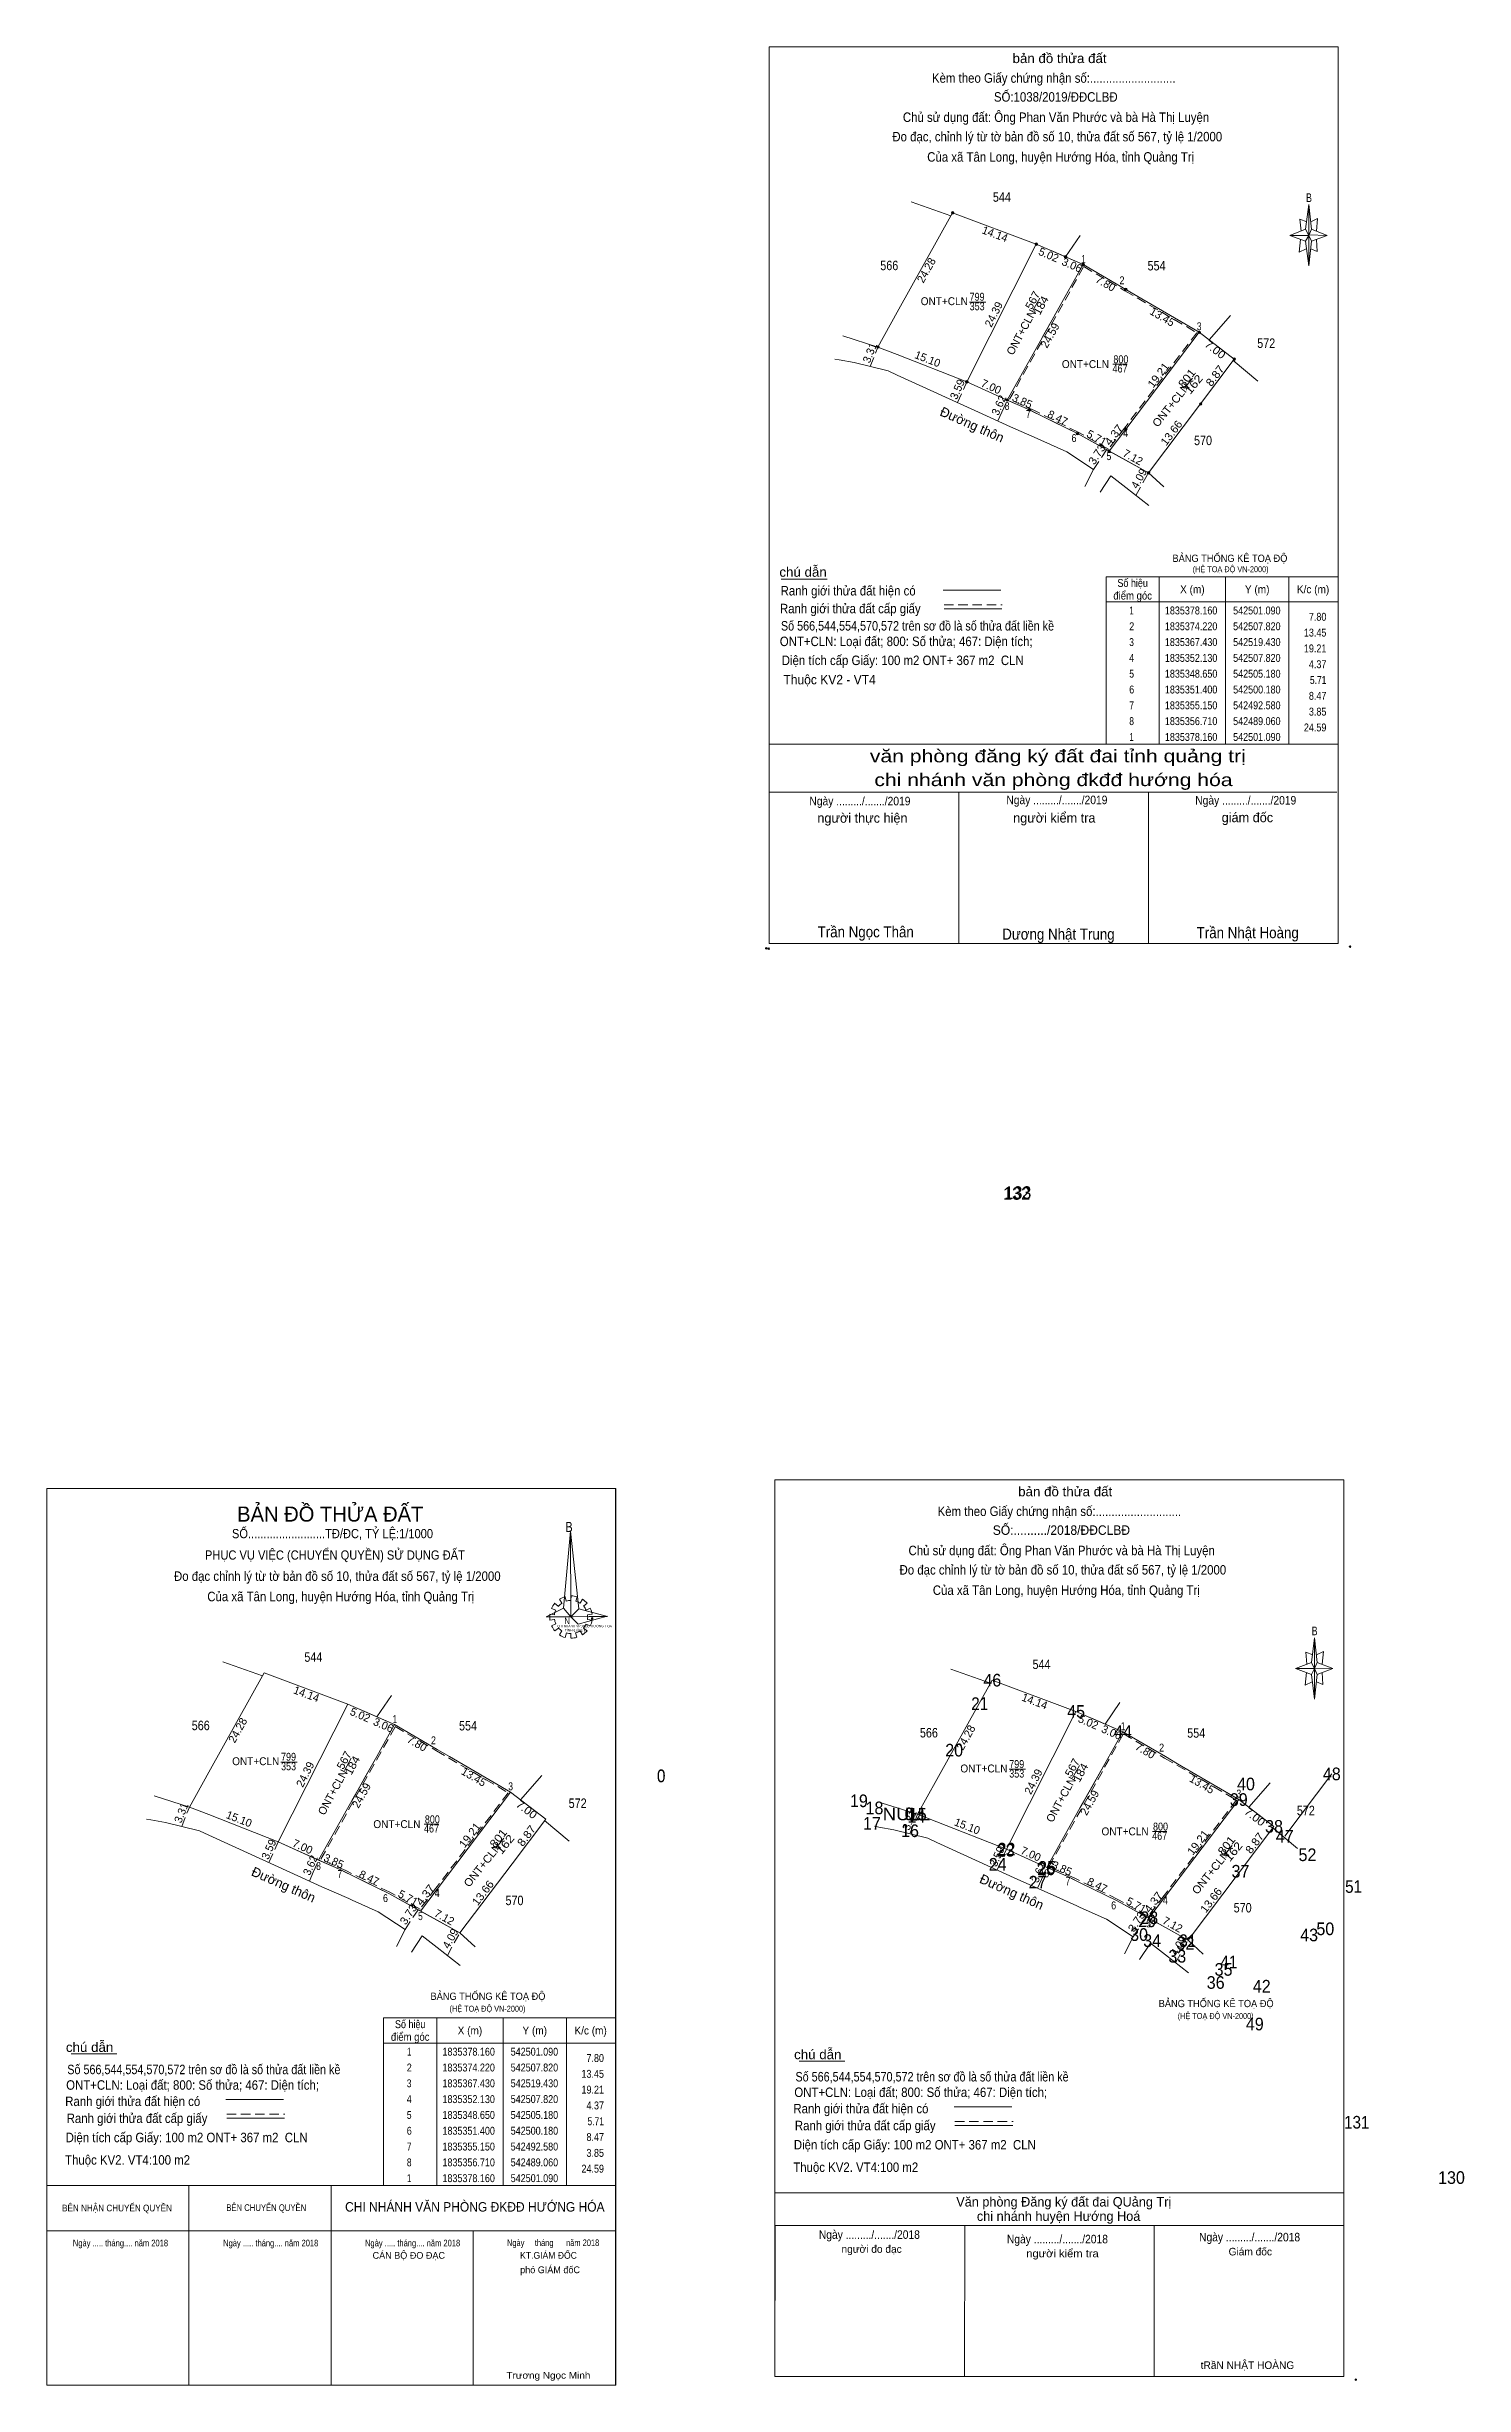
# Model space of a CAD drawing. Header units: metres. Extents: x 542331 to 542555, y 1835275 to 1835645.
import ezdxf
from ezdxf.enums import TextEntityAlignment as Align

# ---------------------------------------------------------------- set-up
doc = ezdxf.new("R2010")
doc.units = ezdxf.units.M
doc.header["$LTSCALE"] = 0.5
doc.header["$PDMODE"] = 32
doc.header["$PDSIZE"] = 0.25
doc.linetypes.add('MEDIUM_DASHED', pattern=[4.5, 3, -1.5])
for name, color, linetype, lineweight in [('1', 7, 'Continuous', 13), ('12', 7, 'Continuous', 13), ('17', 7, 'Continuous', 13), ('2', 7, 'Continuous', 13), ('22', 7, 'Continuous', 13), ('5', 7, 'Continuous', 13), ('6', 7, 'Continuous', 13)]:
    doc.layers.add(name, color=color, linetype=linetype, lineweight=lineweight)

msp = doc.modelspace()

# ---------------------------------------------------------------- texts
at = {"layer": '1'}
for s, height, width, p in [('BẢNG THỐNG KÊ TOẠ ĐỘ ', 1.15, 0.95, (542508.94, 1835563.15)), ('(HỆ TOẠ ĐỘ VN-2000)', 0.93, 0.9, (542512.14, 1835561.53)), ('B', 1.585, 0.8, (542412.91, 1835409.75)), ('CHI NHÁNH VPĐKĐĐ-HƯỚNG HÓA', 0.3749, 0.95, (542411.59, 1835394.68)), ('TỈNH quảng trị', 0.375, 1.05, (542412.8, 1835394.04)), ('N', 0.9904, 0.9, (542412.75, 1835395.18)), ('BẢNG THỐNG KÊ TOẠ ĐỘ ', 1.15, 0.95, (542391.56, 1835335.75)), ('(HỆ TOẠ ĐỘ VN-2000)', 0.93, 0.9, (542394.57, 1835333.89)), ('BẢNG THỐNG KÊ TOẠ ĐỘ ', 1.15, 0.95, (542506.76, 1835334.6)), ('(HỆ TOẠ ĐỘ VN-2000)', 0.93, 0.9, (542509.77, 1835332.74))]:
    msp.add_text(s, height=height, dxfattribs=dict(at, width=width)).set_placement(p)
msp.add_text('BẢN ĐỒ THỬA ĐẤT', height=2.383, dxfattribs=at).set_placement((542375.7, 1835411.39), align=Align.CENTER)
at = {"layer": '1', "width": 0.9}
for s, p in [('SỐ.........................TĐ/ĐC, TỶ LỆ:1/1000', (542376.055, 1835408.76)), ('PHỤC VỤ VIỆC (CHUYỂN QUYỀN) SỬ DỤNG ĐẤT', (542376.435, 1835405.37))]:
    msp.add_text(s, height=1.459, dxfattribs=at).set_placement(p, align=Align.CENTER)
at = {"layer": '1'}
for s, height, width, p in [('BÊN NHẬN CHUYỂN QUYỀN', 1.07, 0.9, (542350.66, 1835302.3)), ('BÊN CHUYỂN QUYỀN', 1.07, 0.85, (542371.89, 1835302.36)), ('CHI NHÁNH VĂN PHÒNG ĐKĐĐ HƯỚNG HÓA', 1.496, 0.95, (542419.1, 1835302.27)), ('Ngày ..... tháng.... năm 2018', 1.05, 0.85, (542350.04, 1835296.77)), ('Ngày ..... tháng.... năm 2018', 1.05, 0.85, (542373.81, 1835296.77)), ('Ngày ..... tháng.... năm 2018', 1.05, 0.85, (542396.26, 1835296.77)), ('Ngày     tháng      năm 2018', 1.041, 0.85, (542418.26, 1835296.82)), ('KT.GIÁM ĐỐC', 1.07, 0.95, (542414.72, 1835294.81)), ('Trương Ngọc Minh', 1.07, 1.1, (542416.85, 1835275.84))]:
    msp.add_text(s, height=height, dxfattribs=dict(at, width=width)).set_placement(p, align=Align.RIGHT)
for s, p in [('CÁN BỘ ĐO ĐẠC', (542393.85, 1835294.81)), ('phó GIÁM đốC', (542415.21, 1835292.53))]:
    msp.add_text(s, height=1.07, dxfattribs=at).set_placement(p, align=Align.RIGHT)
at = {"layer": '12'}
for s, width, p in [('132', 0.95, (542484.285, 1835462.28)), ('133', 0.95, (542484.48, 1835462.41)), ('133', 0.95, (542484.49, 1835462.42)), ('46', 0.95, (542480.435, 1835385.31)), ('21', 0.9, (542478.445, 1835381.6)), ('45', 0.95, (542493.695, 1835380.36)), ('44', 0.95, (542501.105, 1835377.16)), ('20', 0.95, (542474.4, 1835374.24)), ('0', 0.9, (542428.05, 1835370.16)), ('0', 0.9, (542428.06, 1835370.19)), ('0', 0.9, (542428.06, 1835370.19)), ('40', 0.95, (542520.57, 1835368.89)), ('48', 0.95, (542534.145, 1835370.49)), ('19', 0.95, (542459.335, 1835366.23)), ('18', 0.95, (542461.795, 1835365.11)), ('39', 0.95, (542519.425, 1835366.43)), ('17', 0.95, (542461.39, 1835362.66)), ('NULL ', 1.1, (542467.26, 1835364.16)), ('16', 0.95, (542467.415, 1835361.5)), ('0', 0.9, (542467.25, 1835364.16)), ('0', 0.9, (542467.26, 1835364.16)), ('0', 0.9, (542467.26, 1835364.16)), ('0', 0.9, (542467.27, 1835364.16)), ('14', 0.95, (542468.435, 1835363.76)), ('15', 0.95, (542468.645, 1835364.1)), ('38', 0.95, (542525.005, 1835362.19)), ('23', 0.95, (542482.55, 1835358.41)), ('22', 0.95, (542482.675, 1835358.59)), ('47', 0.95, (542526.7, 1835360.63)), ('52', 0.95, (542530.295, 1835357.7)), ('24', 0.95, (542481.285, 1835356.19)), ('26', 0.95, (542488.965, 1835355.48)), ('25', 0.95, (542489.085, 1835355.7)), ('37', 0.95, (542519.7, 1835355.09)), ('27', 0.95, (542487.6, 1835353.37)), ('51', 0.9, (542537.595, 1835352.68)), ('29', 0.95, (542504.945, 1835347.25)), ('28', 0.95, (542505.265, 1835347.74)), ('30', 0.95, (542503.66, 1835345.08)), ('34', 0.95, (542505.725, 1835344.12)), ('34', 0.95, (542505.735, 1835344.12)), ('34', 0.95, (542505.735, 1835344.12)), ('32', 0.95, (542510.985, 1835343.7)), ('31', 0.9, (542511.355, 1835344.12)), ('43', 0.95, (542530.56, 1835345.02)), ('50', 0.95, (542533.12, 1835345.99)), ('33', 0.95, (542509.7, 1835341.65)), ('35', 0.95, (542517.025, 1835339.57)), ('41', 0.9, (542517.855, 1835340.74)), ('36', 0.95, (542515.775, 1835337.5)), ('42', 0.95, (542523.065, 1835336.91)), ('49', 0.95, (542521.965, 1835330.93)), ('131', 0.9, (542538.095, 1835315.4)), ('130', 0.95, (542553.08, 1835306.65))]:
    msp.add_text(s, height=2, dxfattribs=dict(at, width=width)).set_placement(p, align=Align.CENTER)
at = {"layer": '2'}
for s, height, width, p in [('544', 1.5, 0.85, (542481.955, 1835620.11)), ('566', 1.5, 0.85, (542464.14, 1835609.29)), ('554', 1.5, 0.85, (542506.425, 1835609.25)), ('353', 1.25, 0.85, (542478.035, 1835602.95)), ('799', 1.25, 0.85, (542478.03, 1835604.46)), ('572', 1.5, 0.85, (542523.77, 1835596.99)), ('467', 1.25, 0.85, (542500.645, 1835593.11)), ('800', 1.25, 0.85, (542500.78, 1835594.57)), ('570', 1.5, 0.85, (542513.775, 1835581.62)), ('Số hiệu', 1.25, 0.85, (542502.64, 1835559.2)), ('X (m)', 1.25, 0.95, (542512.09, 1835558.2)), ('Y (m)', 1.25, 0.95, (542522.345, 1835558.2)), ('K/c (m)', 1.25, 0.95, (542531.185, 1835558.2)), ('điểm góc', 1.25, 0.9, (542502.64, 1835557.2)), (' 1', 1.25, 0.75, (542502.29, 1835554.85)), ('1835378.160', 1.25, 0.85, (542511.89, 1835554.85)), ('542501.090', 1.25, 0.85, (542522.29, 1835554.85)), (' 2', 1.25, 0.85, (542502.295, 1835552.35)), ('1835374.220', 1.25, 0.85, (542511.89, 1835552.35)), ('542507.820', 1.25, 0.85, (542522.29, 1835552.35)), (' 4', 1.25, 0.85, (542502.29, 1835547.35)), (' 3', 1.25, 0.8, (542502.285, 1835549.85)), ('1835367.430', 1.25, 0.85, (542511.89, 1835549.85)), ('1835352.130', 1.25, 0.85, (542511.89, 1835547.35)), ('542519.430', 1.25, 0.85, (542522.29, 1835549.85)), ('542507.820', 1.25, 0.85, (542522.29, 1835547.35)), (' 5', 1.25, 0.8, (542502.295, 1835544.85)), ('1835348.650', 1.25, 0.85, (542511.89, 1835544.85)), ('542505.180', 1.25, 0.85, (542522.29, 1835544.85)), (' 6', 1.25, 0.85, (542502.295, 1835542.35)), (' 7', 1.25, 0.8, (542502.295, 1835539.85)), ('1835351.400', 1.25, 0.85, (542511.89, 1835542.35)), ('1835355.150', 1.25, 0.85, (542511.89, 1835539.85)), ('542500.180', 1.25, 0.85, (542522.29, 1835542.35)), ('542492.580', 1.25, 0.85, (542522.29, 1835539.85)), (' 8', 1.25, 0.8, (542502.295, 1835537.35)), ('1835356.710', 1.25, 0.85, (542511.89, 1835537.35)), ('542489.060', 1.25, 0.85, (542522.29, 1835537.35)), (' 1', 1.25, 0.75, (542502.29, 1835534.85)), ('1835378.160', 1.25, 0.85, (542511.89, 1835534.85)), ('542501.090', 1.25, 0.85, (542522.29, 1835534.85)), ('544', 1.5, 0.85, (542373.025, 1835389.22)), ('544', 1.5, 0.85, (542488.225, 1835388.07)), ('566', 1.5, 0.85, (542355.21, 1835378.4)), ('554', 1.5, 0.85, (542397.495, 1835378.36)), ('566', 1.5, 0.85, (542470.41, 1835377.25)), ('554', 1.5, 0.85, (542512.695, 1835377.21)), ('799', 1.25, 0.85, (542369.1, 1835373.57)), ('353', 1.25, 0.85, (542369.105, 1835372.06)), ('353', 1.25, 0.85, (542484.305, 1835370.91)), ('799', 1.25, 0.85, (542484.3, 1835372.42)), ('572', 1.5, 0.85, (542414.84, 1835366.1)), ('467', 1.25, 0.85, (542391.715, 1835362.22)), ('800', 1.25, 0.85, (542391.85, 1835363.68)), ('800', 1.25, 0.85, (542507.05, 1835362.53)), ('572', 1.5, 0.85, (542530.04, 1835364.95)), ('467', 1.25, 0.85, (542506.915, 1835361.07)), ('570', 1.5, 0.85, (542404.845, 1835350.73)), ('570', 1.5, 0.85, (542520.045, 1835349.58)), ('điểm góc', 1.25, 0.9, (542388.35, 1835329.28)), ('Số hiệu', 1.25, 0.85, (542388.35, 1835331.28)), ('X (m)', 1.25, 0.95, (542397.8, 1835330.28)), ('Y (m)', 1.25, 0.95, (542408.055, 1835330.28)), ('K/c (m)', 1.25, 0.95, (542416.895, 1835330.28)), (' 1', 1.25, 0.75, (542388, 1835326.93)), ('1835378.160', 1.25, 0.85, (542397.6, 1835326.93)), ('542501.090', 1.25, 0.85, (542408, 1835326.93)), (' 3', 1.25, 0.8, (542387.995, 1835321.93)), (' 2', 1.25, 0.85, (542388.005, 1835324.43)), ('1835374.220', 1.25, 0.85, (542397.6, 1835324.43)), ('1835367.430', 1.25, 0.85, (542397.6, 1835321.93)), ('542507.820', 1.25, 0.85, (542408, 1835324.43)), ('542519.430', 1.25, 0.85, (542408, 1835321.93)), (' 4', 1.25, 0.85, (542388, 1835319.43)), ('1835352.130', 1.25, 0.85, (542397.6, 1835319.43)), ('542507.820', 1.25, 0.85, (542408, 1835319.43)), (' 5', 1.25, 0.8, (542388.005, 1835316.93)), (' 6', 1.25, 0.85, (542388.005, 1835314.43)), ('1835348.650', 1.25, 0.85, (542397.6, 1835316.93)), ('1835351.400', 1.25, 0.85, (542397.6, 1835314.43)), ('542505.180', 1.25, 0.85, (542408, 1835316.93)), ('542500.180', 1.25, 0.85, (542408, 1835314.43)), (' 7', 1.25, 0.8, (542388.005, 1835311.93)), ('1835355.150', 1.25, 0.85, (542397.6, 1835311.93)), ('542492.580', 1.25, 0.85, (542408, 1835311.93)), (' 8', 1.25, 0.8, (542388.005, 1835309.43)), (' 1', 1.25, 0.75, (542388, 1835306.93)), ('1835356.710', 1.25, 0.85, (542397.6, 1835309.43)), ('1835378.160', 1.25, 0.85, (542397.6, 1835306.93)), ('542489.060', 1.25, 0.85, (542408, 1835309.43)), ('542501.090', 1.25, 0.85, (542408, 1835306.93))]:
    msp.add_text(s, height=height, dxfattribs=dict(at, width=width)).set_placement(p, align=Align.CENTER)
for s, height, rotation, p in [('14.14', 1.25, 339.501, (542480.6461, 1835614.4236)), ('24.28', 1.25, 60.89, (542470.549, 1835608.976)), ('5.02', 1.25, 336.652, (542489.1123, 1835611.1386)), ('3.06', 1.25, 336.703, (542492.7928, 1835609.53)), ('7.80', 1.25, 329.654, (542498.0492, 1835606.6547)), ('24.39', 1.25, 63.214, (542481.2258, 1835602.0233)), ('24.59', 1.25, 60.715, (542490.114, 1835598.6693)), ('13.45', 1.25, 329.679, (542507.0195, 1835601.3625)), ('3.31', 1.25, 68.552, (542461.6381, 1835596.0015)), ('15.10', 1.25, 338.6, (542469.977, 1835594.6688)), ('3.59', 1.25, 65.649, (542475.4813, 1835590.1973)), ('7.00', 1.25, 335.705, (542480.0079, 1835590.2958)), ('3.62', 1.25, 66.198, (542482.0461, 1835587.6828)), ('3.85', 1.25, 336.098, (542484.9368, 1835588.0178)), ('Đường thôn', 1.5, 336.038, (542476.9404, 1835584.1831)), ('8.47', 1.25, 333.737, (542490.5034, 1835585.3832)), ('5.71', 1.25, 331.189, (542496.6438, 1835582.2394)), ('7.12', 1.25, 331.094, (542502.3879, 1835579.1563)), ('4.09', 1.25, 61.054, (542504.1821, 1835576.0325)), ('14.14', 1.25, 339.501, (542371.7161, 1835383.5336)), ('5.02', 1.25, 336.652, (542380.1823, 1835380.2486)), ('14.14', 1.25, 339.501, (542486.9211, 1835382.3818)), ('24.28', 1.25, 60.89, (542361.619, 1835378.086)), ('3.06', 1.25, 336.703, (542383.8628, 1835378.64)), ('24.28', 1.25, 60.89, (542476.819, 1835376.936)), ('5.02', 1.25, 336.652, (542495.3823, 1835379.0986)), ('3.06', 1.25, 336.703, (542499.0628, 1835377.49)), ('7.80', 1.25, 329.654, (542389.1192, 1835375.7647)), ('7.80', 1.25, 329.654, (542504.3192, 1835374.6147)), ('24.39', 1.25, 63.214, (542372.2958, 1835371.1333)), ('13.45', 1.25, 329.679, (542398.0895, 1835370.4725)), ('24.39', 1.25, 63.214, (542487.4958, 1835369.9833)), ('13.45', 1.25, 329.679, (542513.2945, 1835369.3196)), ('24.59', 1.25, 60.715, (542381.184, 1835367.7793)), ('24.59', 1.25, 60.715, (542496.384, 1835366.6293)), ('3.31', 1.25, 68.552, (542352.7081, 1835365.1115)), ('15.10', 1.25, 338.6, (542361.047, 1835363.7788)), ('3.31', 1.25, 68.552, (542467.9081, 1835363.9615)), ('15.10', 1.25, 338.6, (542476.247, 1835362.6288)), ('3.59', 1.25, 65.649, (542366.5513, 1835359.3073)), ('7.00', 1.25, 335.705, (542371.0779, 1835359.4058)), ('3.59', 1.25, 65.649, (542481.7513, 1835358.1573)), ('7.00', 1.25, 335.705, (542486.2779, 1835358.2558)), ('Đường thôn', 1.5, 336.038, (542368.0104, 1835353.2932)), ('3.62', 1.25, 66.198, (542373.1161, 1835356.7928)), ('3.85', 1.25, 336.098, (542376.0068, 1835357.1278)), ('8.47', 1.25, 333.737, (542381.5734, 1835354.4932)), ('3.62', 1.25, 66.198, (542488.3161, 1835355.6428)), ('3.85', 1.25, 336.098, (542491.2068, 1835355.9778)), ('5.71', 1.25, 331.189, (542387.7138, 1835351.3494)), ('Đường thôn', 1.5, 336.038, (542483.2104, 1835352.1432)), ('8.47', 1.25, 333.737, (542496.7734, 1835353.3432)), ('7.12', 1.25, 331.094, (542393.4579, 1835348.2663)), ('5.71', 1.25, 331.189, (542502.9088, 1835350.2022)), ('7.12', 1.25, 331.094, (542508.6579, 1835347.1163)), ('4.09', 1.25, 61.054, (542395.2521, 1835345.1425)), ('4.09', 1.25, 61.054, (542510.4521, 1835343.9925))]:
    msp.add_text(s, height=height, rotation=rotation, dxfattribs=at).set_placement(p, align=Align.CENTER)
for s, width, p in [(' 1', 0.75, (542495.2, 1835610.42)), (' 2', 0.85, (542501.35, 1835607.06)), ('ONT+CLN', 0.95, (542476.57, 1835603.76)), (' 3', 0.8, (542513.54, 1835599.79)), ('ONT+CLN', 0.95, (542498.9, 1835593.81)), (' 8', 0.8, (542483.15, 1835587.19)), (' 7', 0.8, (542486.51, 1835585.93)), (' 6', 0.85, (542493.76, 1835582.11)), (' 4', 0.85, (542501.94, 1835582.91)), (' 5', 0.8, (542499.26, 1835579.26)), ('13.45', 0.85, (542533.29, 1835551.35)), ('7.80', 0.85, (542533.29, 1835553.85)), ('19.21', 0.85, (542533.29, 1835548.85)), ('4.37', 0.85, (542533.29, 1835546.35)), ('5.71', 0.8, (542533.29, 1835543.85)), ('8.47', 0.85, (542533.29, 1835541.35)), ('24.59', 0.85, (542533.29, 1835536.35)), ('3.85', 0.85, (542533.29, 1835538.85)), (' 1', 0.75, (542386.27, 1835379.53)), (' 1', 0.75, (542501.47, 1835378.38)), (' 2', 0.85, (542392.42, 1835376.17)), (' 2', 0.85, (542507.62, 1835375.02)), ('ONT+CLN', 0.95, (542367.64, 1835372.87)), ('ONT+CLN', 0.95, (542482.84, 1835371.72)), (' 3', 0.8, (542404.61, 1835368.9)), (' 3', 0.8, (542519.81, 1835367.75)), ('ONT+CLN', 0.95, (542389.97, 1835362.92)), ('ONT+CLN', 0.95, (542505.17, 1835361.77)), (' 8', 0.8, (542374.22, 1835356.3)), (' 7', 0.8, (542377.58, 1835355.04)), (' 8', 0.8, (542489.42, 1835355.15)), (' 6', 0.85, (542384.83, 1835351.22)), (' 4', 0.85, (542393.01, 1835352.02)), (' 7', 0.8, (542492.78, 1835353.89)), (' 5', 0.8, (542390.33, 1835348.37)), (' 6', 0.85, (542500.03, 1835350.07)), (' 4', 0.85, (542508.21, 1835350.87)), (' 5', 0.8, (542505.53, 1835347.22)), ('7.80', 0.85, (542419, 1835325.93)), ('13.45', 0.85, (542419, 1835323.43)), ('19.21', 0.85, (542419, 1835320.93)), ('4.37', 0.85, (542419, 1835318.43)), ('5.71', 0.8, (542419, 1835315.93)), ('3.85', 0.85, (542419, 1835310.93)), ('8.47', 0.85, (542419, 1835313.43)), ('24.59', 0.85, (542419, 1835308.43))]:
    msp.add_text(s, height=1.25, dxfattribs=dict(at, width=width)).set_placement(p, align=Align.RIGHT)
for s, rotation, width, p in [('567', 61.552, 1.05, (542487.3691, 1835604.2373)), ('184', 61.552, 1.1, (542488.6826, 1835603.4223)), ('7.00', 322.671, 1.1, (542515.316, 1835596.2392)), ('19.21', 52.808, 1.05, (542507.211, 1835592.3072)), ('801', 51.178, 1.15, (542511.7045, 1835591.8232)), ('162', 51.178, 1.2, (542512.8048, 1835590.8432)), ('8.87', 53.156, 1.1, (542516.1691, 1835592.2202)), ('13.66', 52.795, 1.05, (542509.2795, 1835583.1771)), ('3.73', 56.693, 1.05, (542497.5169, 1835579.8268)), ('4.37', 52.815, 1.1, (542500.1507, 1835582.8573)), ('567', 61.552, 1.05, (542378.4391, 1835373.3473)), ('184', 61.552, 1.1, (542379.7526, 1835372.5323)), ('567', 61.552, 1.05, (542493.6391, 1835372.1973)), ('184', 61.552, 1.1, (542494.9526, 1835371.3823)), ('7.00', 322.671, 1.1, (542406.386, 1835365.3492)), ('19.21', 52.808, 1.05, (542398.281, 1835361.4172)), ('8.87', 53.156, 1.1, (542407.2391, 1835361.3302)), ('7.00', 322.671, 1.1, (542521.586, 1835364.1992)), ('801', 51.178, 1.15, (542402.7745, 1835360.9332)), ('162', 51.178, 1.2, (542403.8748, 1835359.9532)), ('19.21', 52.808, 1.05, (542513.481, 1835360.2672)), ('801', 51.178, 1.15, (542517.9745, 1835359.7832)), ('162', 51.178, 1.2, (542519.0747, 1835358.8032)), ('8.87', 53.156, 1.1, (542522.4354, 1835360.1752)), ('4.37', 52.815, 1.1, (542391.2207, 1835351.9673)), ('13.66', 52.795, 1.05, (542400.3495, 1835352.2871)), ('4.37', 52.815, 1.1, (542506.4207, 1835350.8173)), ('13.66', 52.795, 1.05, (542515.5495, 1835351.1371)), ('3.73', 56.693, 1.05, (542388.5869, 1835348.9368)), ('3.73', 56.693, 1.05, (542503.7869, 1835347.7868))]:
    msp.add_text(s, height=1.25, rotation=rotation, dxfattribs=dict(at, width=width)).set_placement(p, align=Align.CENTER)
for p in [(542487.4446, 1835602.6346), (542378.5146, 1835371.7446), (542493.7146, 1835370.5946)]:
    msp.add_text('ONT+CLN', height=1.25, rotation=61.552, dxfattribs=at).set_placement(p, align=Align.RIGHT)
at = {"layer": '2', "width": 1.05}
for p in [(542511.7738, 1835590.7765), (542402.8438, 1835359.8865), (542518.0438, 1835358.7364)]:
    msp.add_text('ONT+CLN', height=1.25, rotation=51.178, dxfattribs=at).set_placement(p, align=Align.RIGHT)
at = {"layer": '5'}
for s, height, width, p in [('bản đồ thửa đất', 1.5, 1.05, (542491.08, 1835642.04)), ('Kèm theo Giấy chứng nhận số:...........................', 1.5, 0.9, (542490.16, 1835638.93)), ('SỐ:1038/2019/ĐĐCLBĐ', 1.5, 0.9, (542490.48, 1835635.94)), ('Chủ sử dụng đất: Ông Phan Văn Phước và bà Hà Thị Luyện', 1.5, 0.9, (542490.52, 1835632.73)), ('Đo đạc, chỉnh lý từ tờ bản đồ số 10, thửa đất số 567, tỷ lệ 1/2000 ', 1.5, 0.9, (542490.965, 1835629.66)), ('Của xã Tân Long, huyện Hướng Hóa, tỉnh Quảng Trị', 1.5, 0.9, (542491.255, 1835626.45)), ('B', 1.378, 0.75, (542530.54, 1835620.06)), ('văn phòng đăng ký đất đai tỉnh quảng trị', 2, 1.25, (542490.805, 1835531.46)), ('chi nhánh văn phòng đkđđ hướng hóa', 2, 1.25, (542490.115, 1835527.7)), ('Ngày ........./......./2019', 1.35, 0.9, (542459.495, 1835524.66)), ('Ngày ........./......./2019', 1.35, 0.9, (542490.655, 1835524.84)), ('Ngày ........./......./2019', 1.35, 0.9, (542520.535, 1835524.79)), ('Trần Ngọc Thân', 1.75, 0.9, (542460.41, 1835503.78)), ('Dương Nhật Trung', 1.75, 0.9, (542490.9, 1835503.42)), ('Trần Nhật Hoàng', 1.75, 0.9, (542520.845, 1835503.65)), ('bản đồ thửa đất', 1.5, 1.05, (542491.97, 1835415.39)), ('Kèm theo Giấy chứng nhận số:...........................', 1.5, 0.9, (542491.05, 1835412.27)), ('Chủ sử dụng đất: Ông Phan Văn Phước và bà Hà Thị Luyện', 1.5, 0.9, (542491.41, 1835406.07)), ('SỐ:........../2018/ĐĐCLBĐ', 1.5, 0.95, (542491.37, 1835409.29)), ('Đo đạc chỉnh lý từ tờ bản đồ số 10, thửa đất số 567, tỷ lệ 1/2000 ', 1.5, 0.9, (542491.85, 1835403.01)), ('Đo đạc chỉnh lý từ tờ bản đồ số 10, thửa đất số 567, tỷ lệ 1/2000 ', 1.5, 0.9, (542377.07, 1835402.01)), ('Của xã Tân Long, huyện Hướng Hóa, tỉnh Quảng Trị', 1.5, 0.9, (542377.365, 1835398.79)), ('Của xã Tân Long, huyện Hướng Hóa, tỉnh Quảng Trị', 1.5, 0.9, (542492.145, 1835399.79)), ('B', 1.378, 0.75, (542531.43, 1835393.41))]:
    msp.add_text(s, height=height, dxfattribs=dict(at, width=width)).set_placement(p, align=Align.CENTER)
for s, p in [('người thực hiện', (542459.89, 1835521.91)), ('người kiểm tra', (542490.245, 1835521.93)), ('giám đốc', (542520.795, 1835521.99))]:
    msp.add_text(s, height=1.5, dxfattribs=at).set_placement(p, align=Align.CENTER)
at = {"layer": '6'}
for s, width, p in [('chú dẫn', 1.05, (542446.75, 1835560.81)), ('Ranh giới thửa đất hiện có ', 0.9, (542446.95, 1835557.85)), ('Ranh giới thửa đất cấp giấy', 0.9, (542446.84, 1835555.03)), ('Số 566,544,554,570,572 trên sơ đồ là số thửa đất liền kề', 0.85, (542447, 1835552.3)), ('ONT+CLN: Loại đất; 800: Số thửa; 467: Diện tích;', 0.9, (542446.82, 1835549.84)), ('Diện tích cấp Giấy: 100 m2 ONT+ 367 m2  CLN', 0.9, (542447.13, 1835546.84)), ('Thuộc KV2 - VT4', 0.95, (542447.39, 1835543.79)), ('chú dẫn', 1.05, (542333.88, 1835327.52)), ('chú dẫn', 1.05, (542449.08, 1835326.37)), ('ONT+CLN: Loại đất; 800: Số thửa; 467: Diện tích;', 0.9, (542333.92, 1835321.54)), ('Số 566,544,554,570,572 trên sơ đồ là số thửa đất liền kề', 0.85, (542334.1, 1835324)), ('Số 566,544,554,570,572 trên sơ đồ là số thửa đất liền kề', 0.85, (542449.3, 1835322.85)), ('Ranh giới thửa đất hiện có ', 0.9, (542333.77, 1835318.96)), ('Ranh giới thửa đất hiện có ', 0.9, (542448.97, 1835317.81)), ('ONT+CLN: Loại đất; 800: Số thửa; 467: Diện tích;', 0.9, (542449.12, 1835320.39)), ('Ranh giới thửa đất cấp giấy', 0.9, (542334, 1835316.28)), ('Ranh giới thửa đất cấp giấy', 0.9, (542449.2, 1835315.13)), ('Diện tích cấp Giấy: 100 m2 ONT+ 367 m2  CLN', 0.9, (542333.84, 1835313.24)), ('Diện tích cấp Giấy: 100 m2 ONT+ 367 m2  CLN', 0.9, (542449.04, 1835312.09)), ('Thuộc KV2. VT4:100 m2', 0.9, (542333.75, 1835309.69)), ('Thuộc KV2. VT4:100 m2', 0.9, (542448.95, 1835308.54))]:
    msp.add_text(s, height=1.5, dxfattribs=dict(at, width=width)).set_placement(p)
for s, height, p in [(' Văn phòng Đăng ký đất đai QUảng Trị', 1.5, (542491.46, 1835303.07)), ('chi nhánh huyện Hướng Hoá', 1.5, (542490.925, 1835300.8)), ('người đo đạc', 1.2, (542461.345, 1835295.75)), ('Giám đốc', 1.2, (542521.255, 1835295.34)), ('tRầN NHẬT HOÀNG', 1.2, (542520.805, 1835277.38))]:
    msp.add_text(s, height=height, dxfattribs=at).set_placement(p, align=Align.CENTER)
for s, height, width, p in [('Ngày ........./......./2018', 1.35, 0.9, (542460.99, 1835297.96)), ('Ngày ........./......./2018', 1.35, 0.9, (542490.74, 1835297.25)), ('Ngày ........./......./2018', 1.35, 0.9, (542521.14, 1835297.56)), ('người kiểm tra', 1.2, 1.1, (542491.54, 1835295.05))]:
    msp.add_text(s, height=height, dxfattribs=dict(at, width=width)).set_placement(p, align=Align.CENTER)

# ---------------------------------------------------------------- hatches: boundary and pattern name
at = {"layer": '22'}
for points in [[(542474.36, 1835618.35, 1), (542473.96, 1835618.35, 1)], [(542487.6, 1835613.4, 1), (542487.2, 1835613.4, 1)], [(542492.21, 1835611.41, 1), (542491.81, 1835611.41, 1)], [(542495.02, 1835610.2, 1), (542494.62, 1835610.2, 1)], [(542501.75, 1835606.26, 1), (542501.35, 1835606.26, 1)], [(542462.55, 1835597.14, 1), (542462.15, 1835597.14, 1)], [(542513.36, 1835599.47, 1), (542512.96, 1835599.47, 1)], [(542518.92, 1835595.23, 1), (542518.52, 1835595.23, 1)], [(542476.61, 1835591.63, 1), (542476.21, 1835591.63, 1)], [(542482.99, 1835588.75, 1), (542482.59, 1835588.75, 1)], [(542486.51, 1835587.19, 1), (542486.11, 1835587.19, 1)], [(542513.6, 1835588.13, 1), (542513.2, 1835588.13, 1)], [(542494.11, 1835583.44, 1), (542493.71, 1835583.44, 1)], [(542501.75, 1835584.17, 1), (542501.35, 1835584.17, 1)], [(542499.11, 1835580.69, 1), (542498.71, 1835580.69, 1)], [(542505.34, 1835577.25, 1), (542504.94, 1835577.25, 1)]]:
    msp.add_hatch(color=256, dxfattribs=at).paths.add_polyline_path(points)

# ---------------------------------------------------------------- linework, layer by layer
at = {"layer": '1'}
for p, q in [((542410.44, 1835396.76), (542411.16, 1835396.64)), ((542411.38, 1835397.37), (542410.72, 1835397.65)), ((542411.2, 1835398.47), (542411.75, 1835397.99)), ((542412.36, 1835398.51), (542411.97, 1835399.1)), ((542412.86, 1835399.51), (542413.03, 1835398.81)), ((542413.78, 1835398.92), (542413.8, 1835399.65)), ((542414.74, 1835399.51), (542414.56, 1835398.78)), ((542415.22, 1835398.51), (542415.61, 1835399.1)), ((542416.33, 1835398.47), (542415.78, 1835398.01)), ((542416.18, 1835397.4), (542416.83, 1835397.71)), ((542417.14, 1835396.76), (542416.39, 1835396.64)), ((542411.16, 1835395.92), (542410.44, 1835395.8)), ((542410.72, 1835394.91), (542411.38, 1835395.23)), ((542411.81, 1835394.55), (542411.25, 1835394.09)), ((542411.97, 1835393.48), (542412.34, 1835394.12)), ((542413.08, 1835393.78), (542412.86, 1835393.07)), ((542413.43, 1835396.33), (542414.13, 1835396.33)), ((542413.78, 1835392.96), (542413.78, 1835393.66)), ((542414.5, 1835393.78), (542414.71, 1835393.09)), ((542415.61, 1835393.48), (542415.22, 1835394.09)), ((542415.74, 1835394.55), (542416.33, 1835394.12)), ((542416.85, 1835394.89), (542416.13, 1835395.16)), ((542416.39, 1835395.92), (542417.14, 1835395.8)), ((542330.85, 1835306.4), (542420.85, 1835306.4)), ((542353.35, 1835306.4), (542353.35, 1835274.81)), ((542375.85, 1835306.4), (542375.85, 1835274.81)), ((542330.85, 1835299.23), (542420.85, 1835299.23)), ((542398.33, 1835299.23), (542398.33, 1835274.81))]:
    msp.add_line(p, q, dxfattribs=at)
for points in [[(542330.85, 1835274.81), (542330.85, 1835416.6), (542420.85, 1835416.6), (542420.85, 1835274.81)], [(542330.85, 1835274.81), (542330.85, 1835416.6), (542420.85, 1835416.6), (542420.85, 1835274.81)], [(542413.73, 1835409.85), (542413.78, 1835396.35), (542412.6, 1835397.69)], [(542413.73, 1835409.85), (542413.78, 1835396.35), (542415.02, 1835397.6)], [(542409.85, 1835396.35), (542412.6, 1835397.69), (542413.78, 1835396.35)], [(542419.54, 1835396.39), (542413.78, 1835396.35), (542415.02, 1835397.6)], [(542419.49, 1835396.42), (542414.91, 1835395.19), (542413.78, 1835396.35)]]:
    msp.add_lwpolyline(points, close=True, dxfattribs=at)
for centre, major_axis, start_param, end_param in [((542413.7872, 1835396.3011), (3.3649, 0), 3.00667928, 3.29139349), ((542413.7872, 1835396.3011), (3.3649, 0), 2.43958176, 2.72400246), ((542413.7872, 1835396.3011), (2.6372, 0), 2.72368549, 3.01515824), ((542413.7872, 1835396.3011), (2.6372, 0), 2.13373541, 2.44496261), ((542413.7872, 1835396.3011), (3.3649, 0), 1.84955988, 2.13900916), ((542413.7872, 1835396.3011), (2.6372, 0), 1.56985589, 1.85611068), ((542413.7872, 1835396.3011), (3.3649, 0), 1.27924208, 1.56332225), ((542413.7872, 1835396.3011), (2.6372, 0), 1.00270906, 1.2755622), ((542413.7872, 1835396.3011), (3.3649, 0), 0.71056237, 0.99687234), ((542413.7872, 1835396.3011), (2.6372, 0), 0.42678376, 0.70646463), ((542413.7872, 1835396.3011), (2.6372, 0), 6.13558388, 6.41618463), ((542413.7872, 1835396.3011), (3.3649, 0), 0.1390515, 0.43393316), ((542413.7872, 1835396.3011), (3.3649, 0), 3.56988637, 3.85691866), ((542413.7872, 1835396.3011), (2.6372, 0), 3.28229955, 3.56105054), ((542413.7872, 1835396.3011), (2.6372, 0), 3.86077574, 4.13258255), ((542413.768, 1835396.2811), (3.3649, 0), 4.1470906, 4.43659307), ((542413.7872, 1835396.3011), (2.6372, 0), 4.43854677, 4.71314001), ((542413.7872, 1835396.3011), (3.3649, 0), 4.71301008, 4.99761054), ((542413.7872, 1835396.3011), (2.6372, 0), 4.99087134, 5.28933161), ((542413.7872, 1835396.3011), (3.3649, 0), 5.28561416, 5.56798705), ((542413.7872, 1835396.3011), (2.6372, 0), 5.56137327, 5.83951437), ((542413.7872, 1835396.3011), (3.3649, 0), 5.85230288, 6.13839648)]:
    msp.add_ellipse(centre, major_axis=major_axis, ratio=0.995001, start_param=start_param, end_param=end_param, dxfattribs=at)
msp.add_point((542417.14, 1835396.07), dxfattribs=at)
at = {"layer": '12'}
msp.add_line((542526.7, 1835361.63), (542534.14, 1835371.49), dxfattribs=at)
at = {"layer": '17'}
for p, q in [((542447.06, 1835560.4), (542454.3, 1835560.4)), ((542334.69, 1835327.22), (542341.93, 1835327.22)), ((542449.89, 1835326.07), (542457.13, 1835326.07)), ((542446.05, 1835276.19), (542446.07, 1835300.1)), ((542476.05, 1835276.16), (542476.07, 1835300.08)), ((542506.05, 1835276.14), (542506.07, 1835300.05))]:
    msp.add_line(p, q, dxfattribs=at)
at = {"layer": '2'}
for p, q in [((542467.62, 1835620.11), (542473.9, 1835617.88)), ((542474.16, 1835618.35), (542487.4, 1835613.4)), ((542487.4, 1835613.4), (542476.41, 1835591.63)), ((542487.4, 1835613.4), (542488.6, 1835612.88)), ((542488.6, 1835612.88), (542490.12, 1835612.23)), ((542490.12, 1835612.23), (542494.82, 1835610.2)), ((542492.01, 1835611.41), (542494.34, 1835614.8)), ((542491.98, 1835605.14), (542494.82, 1835610.2)), ((542494.82, 1835610.2), (542501.55, 1835606.26)), ((542476.82, 1835604.25), (542479.42, 1835604.25)), ((542486.87, 1835602.89), (542487.94, 1835604.87)), ((542488.09, 1835598.2), (542491.98, 1835605.14)), ((542490.12, 1835601.82), (542491.98, 1835605.14)), ((542488.6, 1835599.11), (542490.12, 1835601.82)), ((542514.75, 1835598.26), (542518.1, 1835602.11)), ((542456.77, 1835598.89), (542462.35, 1835597.14)), ((542465.41, 1835595.94), (542462.35, 1835597.14)), ((542456.23, 1835595.12), (542455.55, 1835595.24)), ((542458.59, 1835594.69), (542456.23, 1835595.12)), ((542463.97, 1835593.35), (542458.59, 1835594.69)), ((542465.41, 1835592.69), (542463.97, 1835593.35)), ((542476.41, 1835591.63), (542465.41, 1835595.94)), ((542478.23, 1835586.85), (542465.41, 1835592.69)), ((542499.51, 1835594.43), (542501.55, 1835594.43)), ((542501.55, 1835594.43), (542501.79, 1835594.43)), ((542518.55, 1835595.01), (542522.43, 1835591.72)), ((542482.22, 1835589), (542476.41, 1835591.63)), ((542482.22, 1835589), (542486.31, 1835587.19)), ((542510.84, 1835590.61), (542512.11, 1835592.19)), ((542483.3, 1835584.54), (542478.23, 1835586.85)), ((542486.31, 1835587.19), (542487, 1835586.85)), ((542490.12, 1835585.31), (542493.91, 1835583.44)), ((542487.55, 1835582.65), (542483.3, 1835584.54)), ((542488.09, 1835582.41), (542487.55, 1835582.65)), ((542492.21, 1835580.58), (542488.09, 1835582.41)), ((542493.91, 1835583.44), (542501.55, 1835579.23)), ((542501.55, 1835579.23), (542505.14, 1835577.25)), ((542501.55, 1835574.93), (542505.2, 1835572.08)), ((542505.14, 1835577.25), (542507.55, 1835575.01)), ((542506.84, 1835560.82), (542506.84, 1835534.32)), ((542517.34, 1835560.82), (542517.34, 1835534.32)), ((542527.34, 1835560.82), (542527.34, 1835534.32)), ((542498.44, 1835556.82), (542535.14, 1835556.82)), ((542358.69, 1835389.22), (542364.97, 1835386.99)), ((542365.23, 1835387.46), (542378.47, 1835382.51)), ((542473.89, 1835388.07), (542480.17, 1835385.84)), ((542480.43, 1835386.31), (542493.67, 1835381.36)), ((542378.47, 1835382.51), (542367.48, 1835360.74)), ((542378.47, 1835382.51), (542379.67, 1835381.99)), ((542379.67, 1835381.99), (542381.19, 1835381.34)), ((542383.08, 1835380.52), (542385.41, 1835383.91)), ((542498.28, 1835379.37), (542500.61, 1835382.76)), ((542381.19, 1835381.34), (542385.89, 1835379.31)), ((542383.05, 1835374.25), (542385.89, 1835379.31)), ((542385.89, 1835379.31), (542392.62, 1835375.37)), ((542493.67, 1835381.36), (542482.68, 1835359.59)), ((542493.67, 1835381.36), (542494.87, 1835380.84)), ((542494.87, 1835380.84), (542496.39, 1835380.19)), ((542496.39, 1835380.19), (542501.09, 1835378.16)), ((542498.25, 1835373.1), (542501.09, 1835378.16)), ((542501.09, 1835378.16), (542507.82, 1835374.22)), ((542367.89, 1835373.36), (542370.49, 1835373.36)), ((542377.94, 1835372), (542379.01, 1835373.98)), ((542379.16, 1835367.31), (542383.05, 1835374.25)), ((542379.67, 1835368.22), (542381.19, 1835370.93)), ((542381.19, 1835370.93), (542383.05, 1835374.25)), ((542405.82, 1835367.37), (542409.17, 1835371.22)), ((542483.09, 1835372.21), (542485.69, 1835372.21)), ((542493.14, 1835370.85), (542494.21, 1835372.83)), ((542494.36, 1835366.16), (542498.25, 1835373.1)), ((542496.39, 1835369.78), (542498.25, 1835373.1)), ((542347.84, 1835368), (542353.42, 1835366.25)), ((542494.87, 1835367.07), (542496.39, 1835369.78)), ((542521.02, 1835366.22), (542524.37, 1835370.07)), ((542347.3, 1835364.23), (542346.62, 1835364.35)), ((542349.66, 1835363.8), (542347.3, 1835364.23)), ((542355.04, 1835362.46), (542349.66, 1835363.8)), ((542356.48, 1835365.05), (542353.42, 1835366.25)), ((542367.48, 1835360.74), (542356.48, 1835365.05)), ((542390.58, 1835363.54), (542392.62, 1835363.54)), ((542392.62, 1835363.54), (542392.86, 1835363.54)), ((542409.62, 1835364.12), (542413.5, 1835360.83)), ((542463.04, 1835366.85), (542468.62, 1835365.1)), ((542471.68, 1835363.9), (542468.62, 1835365.1)), ((542482.68, 1835359.59), (542471.68, 1835363.9)), ((542356.48, 1835361.8), (542355.04, 1835362.46)), ((542369.3, 1835355.96), (542356.48, 1835361.8)), ((542373.29, 1835358.11), (542367.48, 1835360.74)), ((542401.91, 1835359.72), (542403.18, 1835361.3)), ((542462.5, 1835363.08), (542461.82, 1835363.2)), ((542464.86, 1835362.65), (542462.5, 1835363.08)), ((542470.24, 1835361.31), (542464.86, 1835362.65)), ((542471.68, 1835360.65), (542470.24, 1835361.31)), ((542484.5, 1835354.81), (542471.68, 1835360.65)), ((542505.78, 1835362.39), (542507.82, 1835362.39)), ((542507.82, 1835362.39), (542508.06, 1835362.39)), ((542517.11, 1835358.57), (542518.38, 1835360.15)), ((542524.82, 1835362.97), (542528.7, 1835359.68)), ((542374.37, 1835353.65), (542369.3, 1835355.96)), ((542373.29, 1835358.11), (542377.38, 1835356.3)), ((542377.38, 1835356.3), (542378.07, 1835355.96)), ((542488.49, 1835356.96), (542482.68, 1835359.59)), ((542488.49, 1835356.96), (542492.58, 1835355.15)), ((542378.62, 1835351.76), (542374.37, 1835353.65)), ((542381.19, 1835354.42), (542384.98, 1835352.55)), ((542384.98, 1835352.55), (542392.62, 1835348.34)), ((542489.57, 1835352.5), (542484.5, 1835354.81)), ((542493.82, 1835350.61), (542489.57, 1835352.5)), ((542492.58, 1835355.15), (542493.27, 1835354.81)), ((542496.39, 1835353.27), (542500.18, 1835351.4)), ((542379.16, 1835351.52), (542378.62, 1835351.76)), ((542383.28, 1835349.69), (542379.16, 1835351.52)), ((542494.36, 1835350.37), (542493.82, 1835350.61)), ((542498.48, 1835348.54), (542494.36, 1835350.37)), ((542500.18, 1835351.4), (542507.82, 1835347.19)), ((542392.62, 1835348.34), (542396.21, 1835346.36)), ((542396.21, 1835346.36), (542398.62, 1835344.12)), ((542507.82, 1835347.19), (542511.41, 1835345.21)), ((542511.41, 1835345.21), (542513.82, 1835342.97)), ((542392.62, 1835344.04), (542396.27, 1835341.19)), ((542507.82, 1835342.89), (542511.47, 1835340.04)), ((542392.55, 1835332.9), (542392.55, 1835306.4)), ((542403.05, 1835332.9), (542403.05, 1835306.4)), ((542413.05, 1835332.9), (542413.05, 1835306.4)), ((542384.15, 1835328.9), (542420.85, 1835328.9))]:
    msp.add_line(p, q, dxfattribs=at)
at = {"layer": '2', "linetype": 'MEDIUM_DASHED'}
for p, q in [((542461.14, 1835594.06), (542462.35, 1835597.14)), ((542474.93, 1835588.36), (542476.41, 1835591.63)), ((542481.33, 1835585.44), (542481.95, 1835586.85)), ((542481.95, 1835586.85), (542482.79, 1835588.75)), ((542498.52, 1835580.9), (542496.47, 1835577.78)), ((542503.16, 1835573.67), (542505.14, 1835577.25)), ((542352.21, 1835363.17), (542353.42, 1835366.25)), ((542467.41, 1835362.02), (542468.62, 1835365.1)), ((542366, 1835357.47), (542367.48, 1835360.74)), ((542372.4, 1835354.55), (542373.02, 1835355.96)), ((542373.02, 1835355.96), (542373.86, 1835357.86)), ((542481.2, 1835356.32), (542482.68, 1835359.59)), ((542488.22, 1835354.81), (542489.06, 1835356.71)), ((542487.6, 1835353.4), (542488.22, 1835354.81)), ((542389.59, 1835350.01), (542387.54, 1835346.89)), ((542504.79, 1835348.86), (542502.74, 1835345.74)), ((542394.23, 1835342.78), (542396.21, 1835346.36)), ((542509.43, 1835341.63), (542511.41, 1835345.21))]:
    msp.add_line(p, q, dxfattribs=at)
at = {"layer": '2'}
for points in [[(542462.35, 1835597.14), (542465.41, 1835602.63), (542474.16, 1835618.35)], [(542491.98, 1835605.14), (542494.82, 1835610.2), (542501.55, 1835606.26), (542503.47, 1835605.14)], [(542503.47, 1835605.14), (542513.16, 1835599.47), (542501.55, 1835584.17), (542498.91, 1835580.69), (542493.91, 1835583.44), (542488.09, 1835586.31)], [(542501.55, 1835606.26), (542503.47, 1835605.14), (542513.16, 1835599.47)], [(542482.79, 1835588.75), (542488.09, 1835598.2), (542488.6, 1835599.11)], [(542488.09, 1835586.31), (542486.31, 1835587.19), (542482.79, 1835588.75), (542488.09, 1835598.2)], [(542513.16, 1835599.47), (542501.55, 1835584.17), (542498.91, 1835580.69)], [(542513.16, 1835599.47), (542518.72, 1835595.23), (542513.4, 1835588.13), (542505.14, 1835577.25)], [(542487, 1835586.85), (542488.09, 1835586.31), (542490.12, 1835585.31)], [(542495.1, 1835575.09), (542496.47, 1835577.78), (542492.21, 1835580.58)], [(542497.48, 1835574.16), (542499.18, 1835576.78), (542501.55, 1835574.93)], [(542353.42, 1835366.25), (542356.48, 1835371.74), (542365.23, 1835387.46)], [(542468.62, 1835365.1), (542471.68, 1835370.59), (542480.43, 1835386.31)], [(542383.05, 1835374.25), (542385.89, 1835379.31), (542392.62, 1835375.37), (542394.54, 1835374.25)], [(542498.25, 1835373.1), (542501.09, 1835378.16), (542507.82, 1835374.22), (542509.74, 1835373.1)], [(542392.62, 1835375.37), (542394.54, 1835374.25), (542404.23, 1835368.58)], [(542394.54, 1835374.25), (542404.23, 1835368.58), (542392.62, 1835353.28), (542389.98, 1835349.8), (542384.98, 1835352.55), (542379.16, 1835355.42)], [(542509.74, 1835373.1), (542519.43, 1835367.43), (542507.82, 1835352.13), (542505.18, 1835348.65), (542500.18, 1835351.4), (542494.36, 1835354.27)], [(542507.82, 1835374.22), (542509.74, 1835373.1), (542519.43, 1835367.43)], [(542373.86, 1835357.86), (542379.16, 1835367.31), (542379.67, 1835368.22)], [(542379.16, 1835355.42), (542377.38, 1835356.3), (542373.86, 1835357.86), (542379.16, 1835367.31)], [(542404.23, 1835368.58), (542392.62, 1835353.28), (542389.98, 1835349.8)], [(542404.23, 1835368.58), (542409.79, 1835364.34), (542404.47, 1835357.24), (542396.21, 1835346.36)], [(542489.06, 1835356.71), (542494.36, 1835366.16), (542494.87, 1835367.07)], [(542519.43, 1835367.43), (542507.82, 1835352.13), (542505.18, 1835348.65)], [(542519.43, 1835367.43), (542524.99, 1835363.19), (542519.67, 1835356.09), (542511.41, 1835345.21)], [(542494.36, 1835354.27), (542492.58, 1835355.15), (542489.06, 1835356.71), (542494.36, 1835366.16)], [(542378.07, 1835355.96), (542379.16, 1835355.42), (542381.19, 1835354.42)], [(542493.27, 1835354.81), (542494.36, 1835354.27), (542496.39, 1835353.27)], [(542386.17, 1835344.2), (542387.54, 1835346.89), (542383.28, 1835349.69)], [(542501.37, 1835343.05), (542502.74, 1835345.74), (542498.48, 1835348.54)], [(542388.55, 1835343.27), (542390.25, 1835345.89), (542392.62, 1835344.04)], [(542503.75, 1835342.12), (542505.45, 1835344.74), (542507.82, 1835342.89)]]:
    msp.add_lwpolyline(points, dxfattribs=at)
for points in [[(542488.09, 1835598.2), (542482.79, 1835588.75), (542476.41, 1835591.63), (542487.4, 1835613.4), (542492.01, 1835611.41), (542494.82, 1835610.2), (542491.98, 1835605.14)], [(542513.16, 1835599.47), (542518.72, 1835595.23), (542513.4, 1835588.13), (542505.14, 1835577.25), (542498.91, 1835580.69), (542501.55, 1835584.17)], [(542498.44, 1835560.82), (542535.14, 1835560.82), (542535.14, 1835534.32), (542498.44, 1835534.32)], [(542379.16, 1835367.31), (542373.86, 1835357.86), (542367.48, 1835360.74), (542378.47, 1835382.51), (542383.08, 1835380.52), (542385.89, 1835379.31), (542383.05, 1835374.25)], [(542494.36, 1835366.16), (542489.06, 1835356.71), (542482.68, 1835359.59), (542493.67, 1835381.36), (542498.28, 1835379.37), (542501.09, 1835378.16), (542498.25, 1835373.1)], [(542404.23, 1835368.58), (542409.79, 1835364.34), (542404.47, 1835357.24), (542396.21, 1835346.36), (542389.98, 1835349.8), (542392.62, 1835353.28)], [(542519.43, 1835367.43), (542524.99, 1835363.19), (542519.67, 1835356.09), (542511.41, 1835345.21), (542505.18, 1835348.65), (542507.82, 1835352.13)], [(542384.15, 1835332.9), (542420.85, 1835332.9), (542420.85, 1835306.4), (542384.15, 1835306.4)]]:
    msp.add_lwpolyline(points, close=True, dxfattribs=at)
at = {"layer": '22', "linetype": 'MEDIUM_DASHED'}
for points in [[(542494.91, 1835609.86), (542501.42, 1835606.04), (542512.79, 1835599.4), (542501.35, 1835584.32), (542498.84, 1835581.01), (542494.03, 1835583.66), (542487.11, 1835587.08), (542483.14, 1835588.87)], [(542385.98, 1835378.97), (542392.49, 1835375.15), (542403.86, 1835368.51), (542392.42, 1835353.43), (542389.91, 1835350.12), (542385.1, 1835352.77), (542378.18, 1835356.19), (542374.21, 1835357.98)], [(542501.18, 1835377.82), (542507.69, 1835374), (542519.06, 1835367.36), (542507.62, 1835352.28), (542505.11, 1835348.97), (542500.3, 1835351.62), (542493.38, 1835355.04), (542489.41, 1835356.83)]]:
    msp.add_lwpolyline(points, close=True, dxfattribs=at)
at = {"layer": '22'}
for centre in [(542474.16, 1835618.35), (542487.4, 1835613.4), (542492.01, 1835611.41), (542494.82, 1835610.2), (542501.55, 1835606.26), (542462.35, 1835597.14), (542513.16, 1835599.47), (542518.72, 1835595.23), (542476.41, 1835591.63), (542482.79, 1835588.75), (542486.31, 1835587.19), (542513.4, 1835588.13), (542493.91, 1835583.44), (542501.55, 1835584.17), (542498.91, 1835580.69), (542505.14, 1835577.25)]:
    msp.add_circle(centre, 0.2, dxfattribs=at)
at = {"layer": '5'}
for p, q in [((542530.01, 1835615.76), (542530.51, 1835619.66)), ((542530.91, 1835615.76), (542533.41, 1835614.76)), ((542530.01, 1835613.86), (542527.51, 1835614.76)), ((542530.91, 1835613.86), (542530.51, 1835609.96)), ((542531.81, 1835612.26), (542530.81, 1835612.66)), ((542531.71, 1835614.16), (542531.81, 1835612.26)), ((542445.14, 1835534.32), (542535.14, 1835534.32)), ((542445.14, 1835526.72), (542534.94, 1835526.72)), ((542445.14, 1835526.72), (542534.94, 1835526.72)), ((542445.14, 1835526.72), (542534.94, 1835526.72)), ((542475.14, 1835502.82), (542475.14, 1835526.72)), ((542505.14, 1835502.82), (542505.14, 1835526.72)), ((542530.92, 1835389.13), (542531.42, 1835393.03)), ((542530.92, 1835387.23), (542528.42, 1835388.13)), ((542531.82, 1835387.23), (542531.42, 1835383.33)), ((542532.72, 1835385.63), (542531.72, 1835386.03)), ((542531.82, 1835389.13), (542534.32, 1835388.13)), ((542532.62, 1835387.53), (542532.72, 1835385.63))]:
    msp.add_line(p, q, dxfattribs=at)
for points in [[(542445.14, 1835644.62), (542535.14, 1835644.62), (542535.14, 1835502.82), (542445.14, 1835502.82)], [(542530.51, 1835619.66), (542530.91, 1835615.76), (542530.51, 1835614.76)], [(542530.51, 1835614.76), (542527.51, 1835614.76), (542530.01, 1835615.76), (542530.91, 1835613.86), (542533.41, 1835614.76), (542530.51, 1835614.86)], [(542530.51, 1835614.76), (542530.51, 1835609.96), (542530.01, 1835613.86)], [(542330.86, 1835416.61), (542420.86, 1835416.61), (542420.86, 1835274.81), (542330.86, 1835274.81)], [(542446.05, 1835417.99), (542536.05, 1835417.99), (542536.05, 1835276.19), (542446.05, 1835276.19)], [(542531.42, 1835393.03), (542531.82, 1835389.13), (542531.42, 1835388.13)], [(542531.42, 1835388.13), (542528.42, 1835388.13), (542530.92, 1835389.13), (542531.82, 1835387.23), (542534.32, 1835388.13), (542531.42, 1835388.23)], [(542531.42, 1835388.13), (542531.42, 1835383.33), (542530.92, 1835387.23)]]:
    msp.add_lwpolyline(points, close=True, dxfattribs=at)
for points in [[(542530.51, 1835614.76), (542530.01, 1835615.76), (542527.51, 1835614.76)], [(542530.21, 1835616.96), (542529.11, 1835617.36), (542529.31, 1835615.46)], [(542530.81, 1835616.96), (542531.91, 1835617.46), (542531.71, 1835615.46)], [(542529.21, 1835614.16), (542529.01, 1835612.16), (542530.11, 1835612.66)], [(542530.51, 1835614.76), (542530.91, 1835613.86), (542533.41, 1835614.76)], [(542535.14, 1835502.82), (542445.14, 1835502.82), (542445.14, 1835526.72)], [(542531.12, 1835390.33), (542530.02, 1835390.73), (542530.22, 1835388.83)], [(542531.72, 1835390.33), (542532.82, 1835390.83), (542532.62, 1835388.83)], [(542531.42, 1835388.13), (542530.92, 1835389.13), (542528.42, 1835388.13)], [(542530.12, 1835387.53), (542529.92, 1835385.53), (542531.02, 1835386.03)], [(542531.42, 1835388.13), (542531.82, 1835387.23), (542534.32, 1835388.13)]]:
    msp.add_lwpolyline(points, dxfattribs=at)
for p in [(542444.67, 1835502.05), (542445.07, 1835501.98)]:
    msp.add_point(p, dxfattribs=at)
at = {"layer": '6'}
for p, q in [((542472.66, 1835558.66), (542481.8, 1835558.66)), ((542472.8, 1835555.73), (542481.94, 1835555.73)), ((542359.18, 1835319.99), (542368.32, 1835319.99)), ((542359.32, 1835317.06), (542368.46, 1835317.06)), ((542474.38, 1835318.84), (542483.52, 1835318.84)), ((542474.52, 1835315.91), (542483.66, 1835315.91)), ((542330.85, 1835306.4), (542420.85, 1835306.4)), ((542330.85, 1835306.4), (542420.85, 1835306.4)), ((542330.85, 1835306.4), (542420.85, 1835306.4)), ((542330.85, 1835306.4), (542420.85, 1835306.4)), ((542446.05, 1835305.25), (542536.05, 1835305.25)), ((542446.05, 1835305.25), (542536.05, 1835305.25)), ((542446.05, 1835300.09), (542536.05, 1835300.09))]:
    msp.add_line(p, q, dxfattribs=at)
at = {"layer": '6', "linetype": 'MEDIUM_DASHED'}
for p, q in [((542472.8, 1835556.35), (542482, 1835556.35)), ((542359.32, 1835317.68), (542368.52, 1835317.68)), ((542474.52, 1835316.53), (542483.72, 1835316.53))]:
    msp.add_line(p, q, dxfattribs=at)
at = {"layer": '6'}
for p in [(542537.04, 1835502.32), (542537.95, 1835275.69)]:
    msp.add_point(p, dxfattribs=at)

msp.set_redraw_order([(e.dxf.handle, doc.entitydb.next_handle()) for e in msp.query("TEXT MTEXT ATTDEF DIMENSION ARC_DIMENSION")])  # texts and dimensions are drawn at this point

doc.saveas('drawing.dxf')
